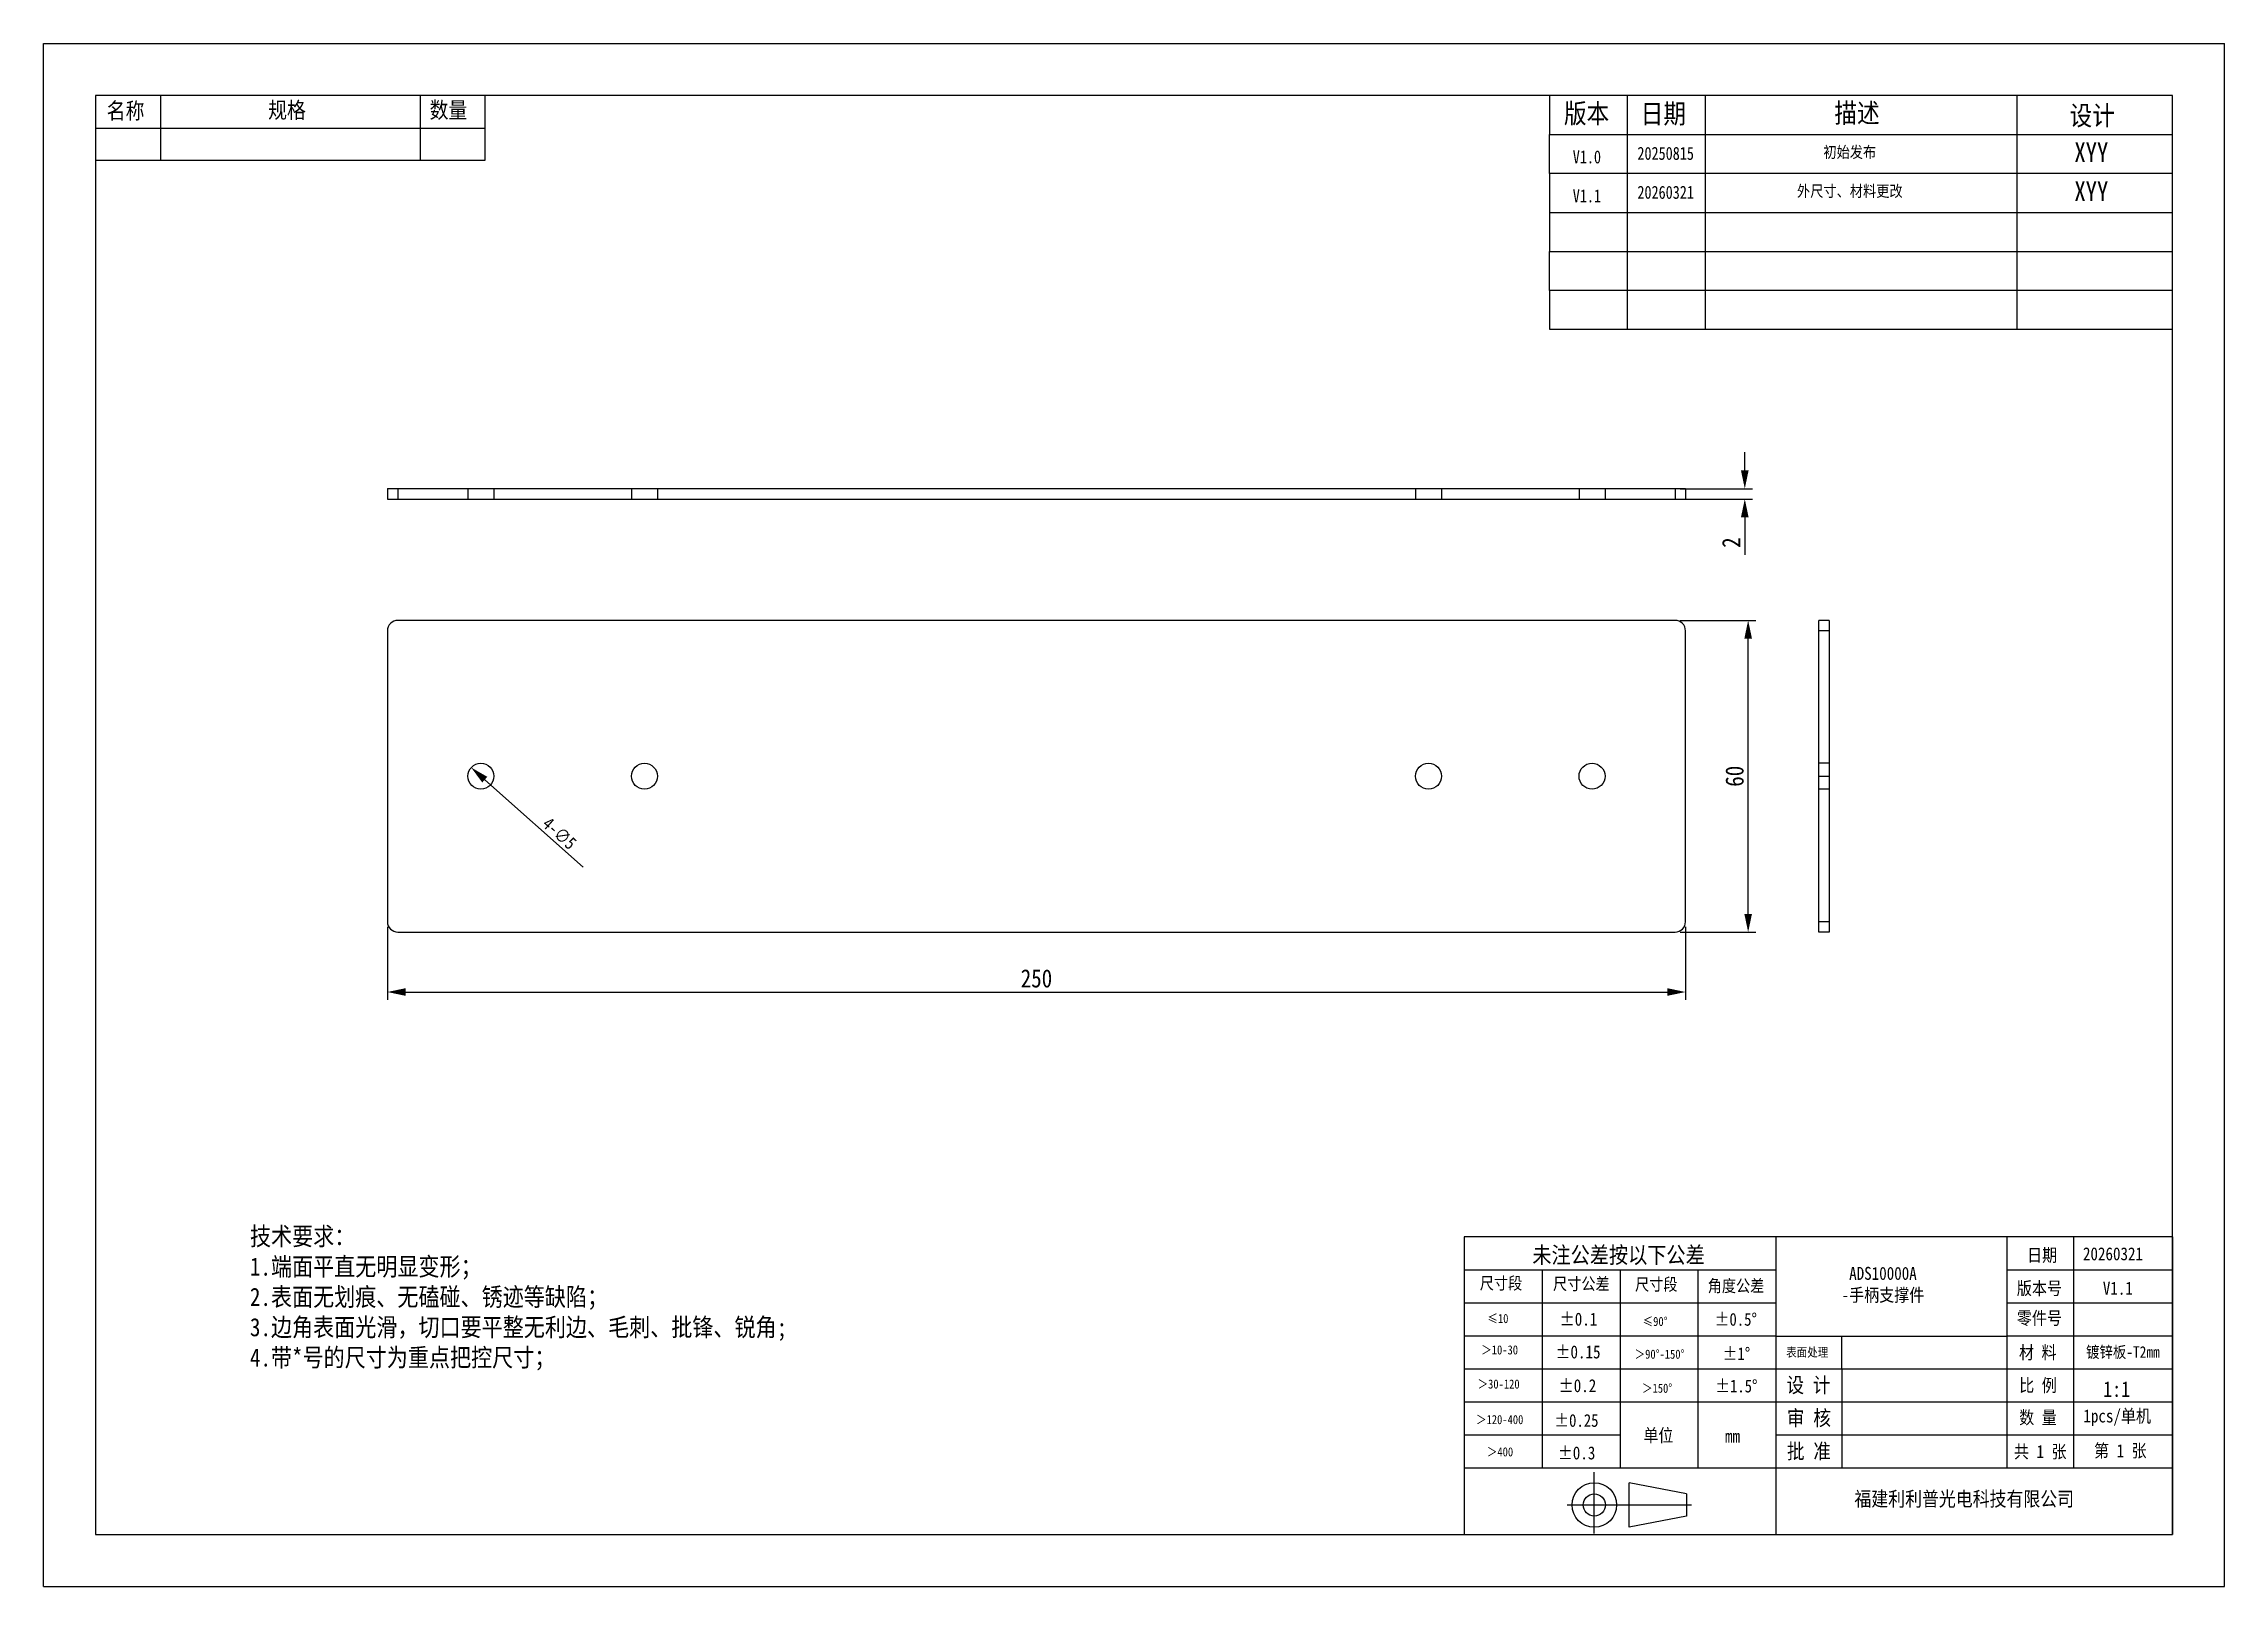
# Model space of a CAD drawing. Header units: millimetres. Extents: x -177 to 18421, y -5017 to 3255.
# Drawn here: x 18001.4 to 18421.4, y 1159.5 to 1456.5 of the extents above; entities that cross this region are included whole.
import ezdxf

# ---------------------------------------------------------------- set-up
doc = ezdxf.new("R2010")
doc.units = ezdxf.units.MM
doc.header["$LTSCALE"] = 46.255
doc.header["$PDMODE"] = 3
doc.header["$PDSIZE"] = 8
doc.linetypes.add('HIDDEN', pattern=[0.2, 0.1, -0.1])
doc.layers.get('0').update_dxf_attribs({"linetype": 'CONTINUOUS'})
doc.layers.get('Defpoints').update_dxf_attribs({"linetype": 'CONTINUOUS'})
doc.layers.add('DEFAULT_2', color=8, linetype='HIDDEN')
doc.styles.get("Standard").update_dxf_attribs({"font": 'txt', "width": 0.85})
doc.styles.add('TEXTSTYLE_1', font='gdt', dxfattribs={"width": 0.8})
doc.dimstyles.new('DIMSTYLE_1', dxfattribs={"dimtxt": 3.5, "dimasz": 3.5, "dimexe": 1.5, "dimexo": 1, "dimgap": 0.875, "dimtad": 1, "dimdsep": 46, "dimtxsty": 'Standard', "dimblk": '_FILLED', "dimcen": 0.09, "dimadec": 0, "dimazin": 0, "dimtp": 0.01, "dimtm": 0.01, "dimtfac": 1, "dimtofl": 0, "dimtmove": 0, "dimatfit": 3, "dimldrblk": '_FILLED', "dimfxl": 0, "dimtolj": 1, "dimarcsym": 0})
doc.dimstyles.new('DIMSTYLE_2', dxfattribs={"dimtxt": 2.5, "dimasz": 3.5, "dimexe": 1.5, "dimexo": 1, "dimtad": 1, "dimdsep": 46, "dimtxsty": 'Standard', "dimblk": '_FILLED', "dimcen": 0.09, "dimadec": 0, "dimazin": 0, "dimtp": 0.01, "dimtm": 0.01, "dimtfac": 1, "dimtofl": 0, "dimtmove": 0, "dimatfit": 3, "dimldrblk": '_FILLED', "dimfxl": 0, "dimtolj": 1, "dimarcsym": 0})

msp = doc.modelspace()

# ---------------------------------------------------------------- texts
at = {"lineweight": -3, "attachment_point": 5}
for s, insert, char_height, width in [('{\\fSimSun|b0|i0|c134|p54;名称}', (18017.176, 1443.368), 3.13176, 13.44358), ('{\\fSimSun|b0|i0|c134|p54;规格}', (18048.262, 1443.497), 3.13176, 13.44358), ('{\\fSimSun|b0|i0|c134|p54;数量}', (18079.359, 1443.506), 3.13176, 13.44358), ('{\\fSimSun|b0|i0|c134|p54;版本}', (18298.558, 1442.802), 3.75815, 16.13244), ('{\\fSimSun|b0|i0|c134|p54;日期}', (18313.334, 1442.75), 3.75815, 16.13244), ('{\\fSimSun|b0|i0|c134|p54;描述}', (18350.637, 1442.904), 3.75815, 16.13244), ('{\\fSimSun|b0|i0|c134|p54;设计}', (18395.928, 1442.397), 3.75815, 16.13244), ('{\\fSimSun|b0|i0|c134|p54;初始发布}', (18349.249, 1435.454), 2.19375, 20.00387), ('{\\fSimSun|b0|i0|c134|p54;XYY}', (18395.76, 1435.558), 3.75815, 16.13246), ('{\\fSimSun|b0|i0|c134|p54;XYY}', (18395.76, 1428.058), 3.75815, 16.13246), ('{\\fSimSun|b0|i0|c134|p54;尺寸段}', (18282.063, 1217.69), 2.35293, 21.05652), ('{\\fSimSun|b0|i0|c134|p54;尺寸公差}', (18297.535, 1217.575), 2.35293, 21.05652), ('{\\fSimSun|b0|i0|c134|p54;尺寸段}', (18311.975, 1217.461), 2.35293, 21.05652), ('{\\fSimSun|b0|i0|c134|p54;角度公差}', (18327.331, 1217.174), 2.35293, 21.05652), ('{\\fSimSun|b0|i0|c134|p54;≤10}', (18281.473, 1211), 1.75, 6.81617), ('{\\fSimSun|b0|i0|c0|p54;%%P\\fSimSun|b0|i0|c134|p54;0.1}', (18296.995, 1210.879), 2.5, 13.55404), ('{\\fSimSun|b0|i0|c134|p54;≤90°}', (18311.75, 1210.435), 1.75, 20.47161), ('{\\fSimSun|b0|i0|c0|p54;%%P\\fSimSun|b0|i0|c134|p54;0.5\\fSimSun|b0|i0|c0|p54;%%D}', (18327.295, 1210.844), 2.45, 13.55404), ('{\\fSimSun|b0|i0|c134|p54;＞10-30}', (18281.806, 1204.97), 1.75, 10.85407), ('{\\fSimSun|b0|i0|c0|p54;%%P\\fSimSun|b0|i0|c134|p54;0.15}', (18296.898, 1204.574), 2.5, 13.55404), ('{\\fSimSun|b0|i0|c0|p54;%%P\\fSimSun|b0|i0|c134|p54;1\\fSimSun|b0|i0|c0|p54;%%D}', (18327.419, 1204.252), 2.45, 13.55404), ('{\\fSimSun|b0|i0|c134|p54;＞90°-150°}', (18312.599, 1204.144), 1.75, 14.27875), ('{\\fSimSun|b0|i0|c134|p54;＞30-120}', (18281.605, 1198.397), 1.75, 12.94043), ('{\\fSimSun|b0|i0|c0|p54;%%P\\fSimSun|b0|i0|c134|p54;0.2}', (18296.796, 1198.076), 2.5, 13.55404), ('{\\fSimSun|b0|i0|c134|p54;＞150°}', (18312.131, 1197.594), 1.75, 20.47161), ('{\\fSimSun|b0|i0|c0|p54;%%P\\fSimSun|b0|i0|c134|p54;1.5\\fSimSun|b0|i0|c0|p54;%%D}', (18327.397, 1198.003), 2.45, 13.55404), ('{\\fSimSun|b0|i0|c0|p54;%%P\\fSimSun|b0|i0|c134|p54;0.25}', (18296.595, 1191.382), 2.45, 13.55404), ('{\\fSimSun|b0|i0|c134|p54;＞120-400}', (18281.817, 1191.554), 1.75, 12.86674), ('{\\fSimSun|b0|i0|c134|p54;＞400}', (18281.878, 1185.342), 1.75, 20.47161), ('{\\fSimSun|b0|i0|c0|p54;%%P\\fSimSun|b0|i0|c134|p54;0.3}', (18296.623, 1185.134), 2.5, 13.55404)]:
    msp.add_mtext(s, dxfattribs=dict(at, insert=insert, char_height=char_height, width=width))
at = {"color": 0, "char_height": 2.5, "width": 14.10553, "attachment_point": 1, "style": 'TEXTSTYLE_1'}
for s, insert in [('{\\fSimSun|b0|i0|c0|p54;20250\\fSimSun|b0|i0|c134|p54;815}', (18308.34, 1436.59)), ('{\\fSimSun|b0|i0|c0|p54;202\\fSimSun|b0|i0|c134|p54;60321}', (18308.34, 1429.09))]:
    msp.add_mtext(s, dxfattribs=dict(at, insert=insert))
at = {"char_height": 2.5, "width": 20.96206, "attachment_point": 1, "style": 'TEXTSTYLE_1'}
for s, insert in [('{\\fSimSun|b0|i0|c0|p54;V\\fSimSun|b0|i0|c134|p54;1.0}', (18295.888, 1435.902)), ('{\\fSimSun|b0|i0|c0|p54;V\\fSimSun|b0|i0|c134|p54;1.1}', (18295.888, 1428.402))]:
    msp.add_mtext(s, dxfattribs=dict(at, insert=insert))
at = {"color": 1, "lineweight": -3, "insert": (18349.249, 1427.954), "char_height": 2.19375, "width": 37.91988, "attachment_point": 5}
msp.add_mtext('{\\fSimSun|b0|i0|c134|p54;外尺寸、材料更改}', dxfattribs=at)
for s, insert, char_height, width, attachment_point in [('{\\fSimSun|b0|i0|c134|p54;技术要求：\\P1.端面平直无明显变形；\\P2.表面无划痕、无磕碰、锈迹等缺陷；\\P3.边角表面光滑，切口要平整无利边、毛刺、批锋、锐角;\\P4.\\fSimSun|b0|i0|c134|p34;\\C0;带*号的尺寸为重点把控尺寸\\fSimSun|b0|i0|c134|p54;\\C256;；}', (18041.123, 1228.614), 3.5, 124.65455, 1), ('{\\f宋体|b0|i0|c134|p54;未注公差按以下公差}', (18304.708, 1223.077), 3.1815, 56.52663, 5), ('{\\fSimSun|b0|i0|c134|p54;日期}', (18386.28, 1223.101), 2.5, 18.9, 5), ('{\\fSimSun|b0|i0|c0|p54;202\\fSimSun|b0|i0|c134|p54;60321}', (18394.149, 1224.729), 2.5, 15.88174, 1), ('{\\fSimSun|b0|i0|c134|p54;ADS10000A\\P-手柄支撑件}', (18355.631, 1217.494), 2.5, 27.95677, 5), ('{\\fSimSun|b0|i0|c134|p54;版本号}', (18385.763, 1216.703), 2.5, 18.9, 5), ('{\\fSimSun|b0|i0|c0|p54;V\\fSimSun|b0|i0|c134|p54;1.1}', (18397.982, 1218.104), 2.5, 15.88174, 1), ('{\\fSimSun|b0|i0|c134|p54;零件号}', (18385.762, 1210.962), 2.5, 19.089, 5), ('{\\fSimSun|b0|i0|c134|p54;表面处理}', (18341.048, 1204.432), 1.75, 12.56453, 5), ('{\\fSimSun|b0|i0|c134|p54;材 料}', (18385.447, 1204.349), 2.5, 19.089, 5), ('{\\fSimSun|b0|i0|c134|p54;设 计}', (18341.287, 1198.065), 2.92698, 12.56453, 5), ('{\\fSimSun|b0|i0|c134|p54;比 例}', (18385.49, 1198.029), 2.5, 19.089, 5), ('{\\f宋体|b0|i0|c134|p54;审 核}', (18341.378, 1191.715), 2.92698, 12.726, 5), ('{\\fSimSun|b0|i0|c134|p54;数 量}', (18385.488, 1191.834), 2.5, 27, 5), ('{\\fSimSun|b0|i0|c134|p54;1pcs/单机}', (18400.744, 1191.909), 2.5, 19.089, 5), ('{\\fSimSun|b0|i0|c134|p54;单位}', (18312.384, 1188.406), 2.5, 12.56453, 5), ('{\\fSimSun|b0|i0|c134|p54;mm}', (18326.666, 1188.378), 2.5, 12.56453, 5), ('{\\f宋体|b0|i0|c134|p54;批 准}', (18341.378, 1185.325), 2.92698, 12.726, 5), ('{\\fSimSun|b0|i0|c134|p54;\\H0.85412x;共 1 张\\H1.17079x; }', (18385.928, 1185.259), 2.92698, 12.89764, 5), ('{\\fSimSun|b0|i0|c134|p54;\\H0.85412x;第 1 张\\H1.17079x; }', (18401.354, 1185.431), 2.92698, 13.71582, 5), ('{\\fSimSun|b1|i0|c134|p54;   福建利利普光电科技有限公司}', (18368.849, 1176.142), 2.80608, 62.92776, 5)]:
    msp.add_mtext(s, dxfattribs=dict(insert=insert, char_height=char_height, width=width, attachment_point=attachment_point))
at = {"color": 1, "insert": (18401.843, 1204.453), "char_height": 2.2271, "width": 19.089, "attachment_point": 5}
msp.add_mtext('{\\fSimSun|b0|i0|c134|p54;镀锌板-T2mm}', dxfattribs=at)
at = {"linetype": 'Continuous', "insert": (18403.237, 1198.928), "char_height": 3, "width": 4.53717, "attachment_point": 3, "line_spacing_factor": 0.9}
msp.add_mtext('{\\fSimSun|b0|i0|c134|p2;1:1}', dxfattribs=at)

# ---------------------------------------------------------------- blocks, each defined once
blk = doc.blocks.new('_FILLED')
at = {"color": 0, "linetype": 'ByBlock'}
blk.add_solid([(0, 0), (-1, 0.21), (-1, -0.21)], dxfattribs=at)
blk = doc.blocks.new('*D232')
at = {"color": 0, "linetype": 'Continuous', "lineweight": -2, "transparency": 16777216}
for p, q in [((18067.6, 1286.42), (18067.6, 1272.38)), ((18317.6, 1286.42), (18317.6, 1272.38)), ((18071.1, 1273.88), (18314.1, 1273.88))]:
    blk.add_line(p, q, dxfattribs=at)
at = {"layer": 'Defpoints', "color": 0, "linetype": 'Continuous', "transparency": 16777216}
for p in [(18067.6, 1287.42), (18317.6, 1287.42), (18317.6, 1273.88)]:
    blk.add_point(p, dxfattribs=at)
at = {"color": 0, "linetype": 'Continuous', "lineweight": -2, "transparency": 16777216, "xscale": 3.5, "yscale": 3.5, "zscale": 3.5, "rotation": 180}
blk.add_blockref('_FILLED', (18067.6, 1273.88), dxfattribs=at)
at = {"color": 0, "linetype": 'Continuous', "lineweight": -2, "transparency": 16777216, "xscale": 3.5, "yscale": 3.5, "zscale": 3.5}
blk.add_blockref('_FILLED', (18317.6, 1273.88), dxfattribs=at)
at = {"color": 0, "linetype": 'Continuous', "transparency": 16777216, "insert": (18192.6, 1278.26), "char_height": 3.5, "width": 8.925, "attachment_point": 2}
blk.add_mtext('\\A1;250', dxfattribs=at)
blk = doc.blocks.new('*D229')
at = {"color": 0, "linetype": 'Continuous', "lineweight": -2, "transparency": 16777216}
for p, q in [((18316.6, 1345.42), (18331.17, 1345.42)), ((18329.67, 1288.92), (18329.67, 1341.92)), ((18316.6, 1285.42), (18331.17, 1285.42))]:
    blk.add_line(p, q, dxfattribs=at)
at = {"layer": 'Defpoints', "color": 0, "linetype": 'Continuous', "transparency": 16777216}
for p in [(18315.6, 1345.42), (18329.67, 1345.42), (18315.6, 1285.42)]:
    blk.add_point(p, dxfattribs=at)
at = {"color": 0, "linetype": 'Continuous', "lineweight": -2, "transparency": 16777216, "xscale": 3.5, "yscale": 3.5, "zscale": 3.5}
for p, rotation in [((18329.67, 1345.42), 90), ((18329.67, 1285.42), 270)]:
    blk.add_blockref('_FILLED', p, dxfattribs=dict(at, rotation=rotation))
at = {"color": 0, "linetype": 'Continuous', "transparency": 16777216, "insert": (18325.29, 1315.42), "char_height": 3.5, "width": 5.95, "attachment_point": 2, "rotation": 90}
blk.add_mtext('\\A1;60', dxfattribs=at)
blk = doc.blocks.new('*D230')
at = {"color": 0, "linetype": 'Continuous', "lineweight": -2, "transparency": 16777216}
for p, q in [((18329.02, 1374.28), (18329.02, 1377.78)), ((18316.6, 1370.78), (18330.52, 1370.78)), ((18316.6, 1368.78), (18330.52, 1368.78)), ((18329.02, 1365.28), (18329.02, 1358.05))]:
    blk.add_line(p, q, dxfattribs=at)
at = {"layer": 'Defpoints', "color": 0, "linetype": 'Continuous', "transparency": 16777216}
for p in [(18315.6, 1370.78), (18315.6, 1368.78), (18329.02, 1368.78)]:
    blk.add_point(p, dxfattribs=at)
at = {"color": 0, "linetype": 'Continuous', "lineweight": -2, "transparency": 16777216, "xscale": 3.5, "yscale": 3.5, "zscale": 3.5}
for p, rotation in [((18329.02, 1370.78), 270), ((18329.02, 1368.78), 90)]:
    blk.add_blockref('_FILLED', p, dxfattribs=dict(at, rotation=rotation))
at = {"color": 0, "linetype": 'Continuous', "transparency": 16777216, "insert": (18324.65, 1361.41), "char_height": 3.5, "width": 2.975, "attachment_point": 3, "rotation": 90}
blk.add_mtext('\\A1;2', dxfattribs=at)
blk = doc.blocks.new('*D231')
at = {"color": 0, "linetype": 'Continuous', "lineweight": -2, "transparency": 16777216}
blk.add_line((18105.27, 1297.91), (18086.35, 1314.76), dxfattribs=at)
at = {"layer": 'Defpoints', "color": 0, "linetype": 'Continuous', "transparency": 16777216}
for p in [(18083.74, 1317.09), (18087.47, 1313.76)]:
    blk.add_point(p, dxfattribs=at)
at = {"color": 0, "linetype": 'Continuous', "lineweight": -2, "transparency": 16777216, "xscale": 3.5, "yscale": 3.5, "zscale": 3.5, "rotation": 138.3139420227217}
blk.add_blockref('_FILLED', (18083.74, 1317.09), dxfattribs=at)
at = {"color": 0, "linetype": 'Continuous', "transparency": 16777216, "insert": (18098.9, 1307.77), "char_height": 2.5, "width": 13.5917, "attachment_point": 1, "rotation": 318.3139}
blk.add_mtext('\\A1;4-∅5', dxfattribs=at)

# ---------------------------------------------------------------- dimensions: what is measured, and where the dimension line sits
at = {"color": 2, "linetype": 'Continuous'}
for base, p1, p2, angle, picture, middle in [((18329.023, 1368.784), (18315.604, 1370.784), (18315.604, 1368.784), 270, '*D230', (18329.023, 1359.918)), ((18329.665, 1345.423), (18315.604, 1285.423), (18315.604, 1345.423), 90, '*D229', (18329.665, 1315.423))]:
    dim = msp.add_linear_dim(base=base, p1=p1, p2=p2, angle=angle, dimstyle='DIMSTYLE_1', dxfattribs=at)
    dim.commit()
    dim.dimension.update_dxf_attribs({"geometry": picture, "text_midpoint": middle, "dimtype": 160})
dim = msp.add_diameter_dim_2p(p1=(18087.471, 1313.76), p2=(18083.737, 1317.085), text='4-<>', dimstyle='DIMSTYLE_2', dxfattribs=at)
dim.commit()
dim.dimension.update_dxf_attribs({"geometry": '*D231', "text_midpoint": (18101.895, 1300.916), "dimtype": 163})
dim = msp.add_linear_dim(base=(18317.604, 1273.881), p1=(18067.604, 1287.423), p2=(18317.604, 1287.423), dimstyle='DIMSTYLE_1', dxfattribs=at)
dim.commit()
dim.dimension.update_dxf_attribs({"geometry": '*D232', "text_midpoint": (18192.604, 1273.881), "dimtype": 160})

# ---------------------------------------------------------------- linework, layer by layer
at = {"color": 7, "linetype": 'Continuous'}
for p, q in [((18001.387, 1159.458), (18001.387, 1456.458)), ((18001.387, 1456.458), (18421.387, 1456.458)), ((18421.387, 1159.458), (18421.387, 1456.458)), ((18067.604, 1370.784), (18067.604, 1368.784)), ((18067.604, 1370.784), (18317.604, 1370.784)), ((18069.604, 1370.784), (18069.604, 1368.784)), ((18315.604, 1370.784), (18315.604, 1368.784)), ((18317.604, 1370.784), (18317.604, 1368.784)), ((18315.604, 1345.423), (18069.604, 1345.423)), ((18345.297, 1345.423), (18343.297, 1345.423)), ((18345.297, 1345.423), (18345.297, 1285.423)), ((18067.604, 1343.423), (18067.604, 1287.423)), ((18317.604, 1287.423), (18317.604, 1343.423)), ((18345.297, 1343.423), (18343.297, 1343.423)), ((18069.604, 1285.423), (18315.604, 1285.423)), ((18345.297, 1287.423), (18343.297, 1287.423)), ((18345.297, 1285.423), (18343.297, 1285.423)), ((18001.387, 1159.458), (18421.387, 1159.458))]:
    msp.add_line(p, q, dxfattribs=at)
at = {"color": 7, "true_color": 0xffffff}
for p, q in [((18023.887, 1446.458), (18023.887, 1433.959)), ((18073.887, 1446.458), (18073.887, 1433.959)), ((18086.387, 1446.458), (18086.387, 1433.959))]:
    msp.add_line(p, q, dxfattribs=at)
for p, q in [((18306.387, 1446.458), (18306.387, 1423.958)), ((18321.387, 1446.458), (18321.387, 1423.958)), ((18381.387, 1446.458), (18381.387, 1423.958)), ((18291.388, 1423.958), (18291.388, 1416.458)), ((18306.387, 1423.958), (18306.387, 1401.458)), ((18321.387, 1423.958), (18321.387, 1401.458)), ((18381.387, 1423.958), (18381.387, 1401.458)), ((18411.387, 1401.458), (18411.387, 1423.958)), ((18291.388, 1408.958), (18291.388, 1416.458)), ((18291.388, 1416.458), (18411.387, 1416.458)), ((18411.387, 1408.958), (18291.388, 1408.958)), ((18291.388, 1408.958), (18291.388, 1401.458)), ((18291.388, 1401.458), (18411.387, 1401.458)), ((18411.387, 1226.725), (18274.989, 1226.725)), ((18274.989, 1226.725), (18274.989, 1169.458)), ((18334.989, 1226.725), (18334.989, 1169.458)), ((18379.509, 1226.725), (18379.509, 1182.184)), ((18392.298, 1226.725), (18392.298, 1182.396)), ((18411.387, 1226.725), (18411.387, 1169.458)), ((18334.989, 1220.362), (18274.989, 1220.362)), ((18289.989, 1220.362), (18289.989, 1182.193)), ((18304.989, 1220.362), (18304.989, 1182.193)), ((18319.989, 1220.362), (18319.989, 1182.193)), ((18411.387, 1220.362), (18379.509, 1220.362)), ((18334.989, 1213.999), (18274.989, 1213.999)), ((18411.387, 1213.999), (18379.509, 1213.999)), ((18334.989, 1207.636), (18274.989, 1207.636)), ((18334.989, 1207.636), (18379.509, 1207.636)), ((18347.715, 1201.273), (18347.715, 1207.636)), ((18411.387, 1207.636), (18379.509, 1207.636)), ((18334.989, 1201.273), (18274.989, 1201.273)), ((18411.387, 1201.273), (18334.989, 1201.273)), ((18347.715, 1201.273), (18347.715, 1182.184)), ((18411.387, 1194.91), (18274.989, 1194.91)), ((18304.989, 1188.556), (18274.989, 1188.556)), ((18411.387, 1188.547), (18334.989, 1188.547)), ((18334.989, 1182.193), (18274.989, 1182.193)), ((18411.387, 1182.184), (18334.989, 1182.184)), ((18317.8, 1177.274), (18306.775, 1179.419)), ((18317.8, 1177.274), (18317.8, 1172.984)), ((18317.8, 1172.984), (18306.775, 1170.839)), ((18274.989, 1169.458), (18411.387, 1169.458))]:
    msp.add_line(p, q)
at = {"color": 3, "linetype": 'Continuous'}
for p, q in [((18067.604, 1368.784), (18317.604, 1368.784)), ((18343.297, 1285.423), (18343.297, 1345.423))]:
    msp.add_line(p, q, dxfattribs=at)
at = {"lineweight": -3}
for p, q in [((18300.038, 1169.646), (18300.038, 1181.429)), ((18306.775, 1170.839), (18306.775, 1179.419)), ((18294.802, 1175.129), (18318.73, 1175.129))]:
    msp.add_line(p, q, dxfattribs=at)
at = {"color": 7, "linetype": 'Continuous'}
msp.add_lwpolyline([(18011.387, 1169.458), (18411.387, 1169.458), (18411.387, 1446.458), (18011.387, 1446.458)], close=True, dxfattribs=at)
for points in [[(18411.387, 1431.458), (18291.388, 1431.458), (18291.388, 1423.958), (18411.387, 1423.958), (18411.387, 1446.458), (18291.388, 1446.458), (18291.388, 1438.958)], [(18291.388, 1431.458), (18291.388, 1438.958), (18411.387, 1438.958)]]:
    msp.add_lwpolyline(points)
at = {"color": 7, "true_color": 0xffffff}
for points in [[(18011.387, 1440.209), (18086.387, 1440.209)], [(18086.387, 1433.959), (18011.387, 1433.959)]]:
    msp.add_lwpolyline(points, dxfattribs=at)
at = {"color": 7, "linetype": 'Continuous'}
for centre in [(18085.604, 1315.423), (18117.104, 1315.423), (18268.104, 1315.423), (18299.604, 1315.423)]:
    msp.add_circle(centre, 2.5, dxfattribs=at)
at = {"lineweight": -3}
for radius in [4.29, 2.145]:
    msp.add_circle((18300.038, 1175.129), radius, dxfattribs=at)
at = {"color": 7, "linetype": 'Continuous'}
for centre, start, end in [((18069.604, 1343.423), 90, 180), ((18315.604, 1343.423), 0, 90), ((18069.604, 1287.423), 180, 270), ((18315.604, 1287.423), 270, 0)]:
    msp.add_arc(centre, 2, start, end, dxfattribs=at)
at = {"layer": 'DEFAULT_2', "color": 8, "linetype": 'HIDDEN'}
for p, q in [((18083.104, 1370.784), (18083.104, 1368.784)), ((18088.104, 1370.784), (18088.104, 1368.784)), ((18114.604, 1370.784), (18114.604, 1368.784)), ((18119.604, 1370.784), (18119.604, 1368.784)), ((18265.604, 1370.784), (18265.604, 1368.784)), ((18270.604, 1370.784), (18270.604, 1368.784)), ((18297.104, 1370.784), (18297.104, 1368.784)), ((18302.104, 1370.784), (18302.104, 1368.784)), ((18345.297, 1317.923), (18343.297, 1317.923)), ((18343.297, 1315.423), (18345.297, 1315.423)), ((18345.297, 1312.923), (18343.297, 1312.923))]:
    msp.add_line(p, q, dxfattribs=at)

msp.set_redraw_order([(e.dxf.handle, doc.entitydb.next_handle()) for e in msp.query("TEXT MTEXT ATTDEF DIMENSION ARC_DIMENSION")])  # texts and dimensions are drawn at this point

doc.saveas('drawing.dxf')
